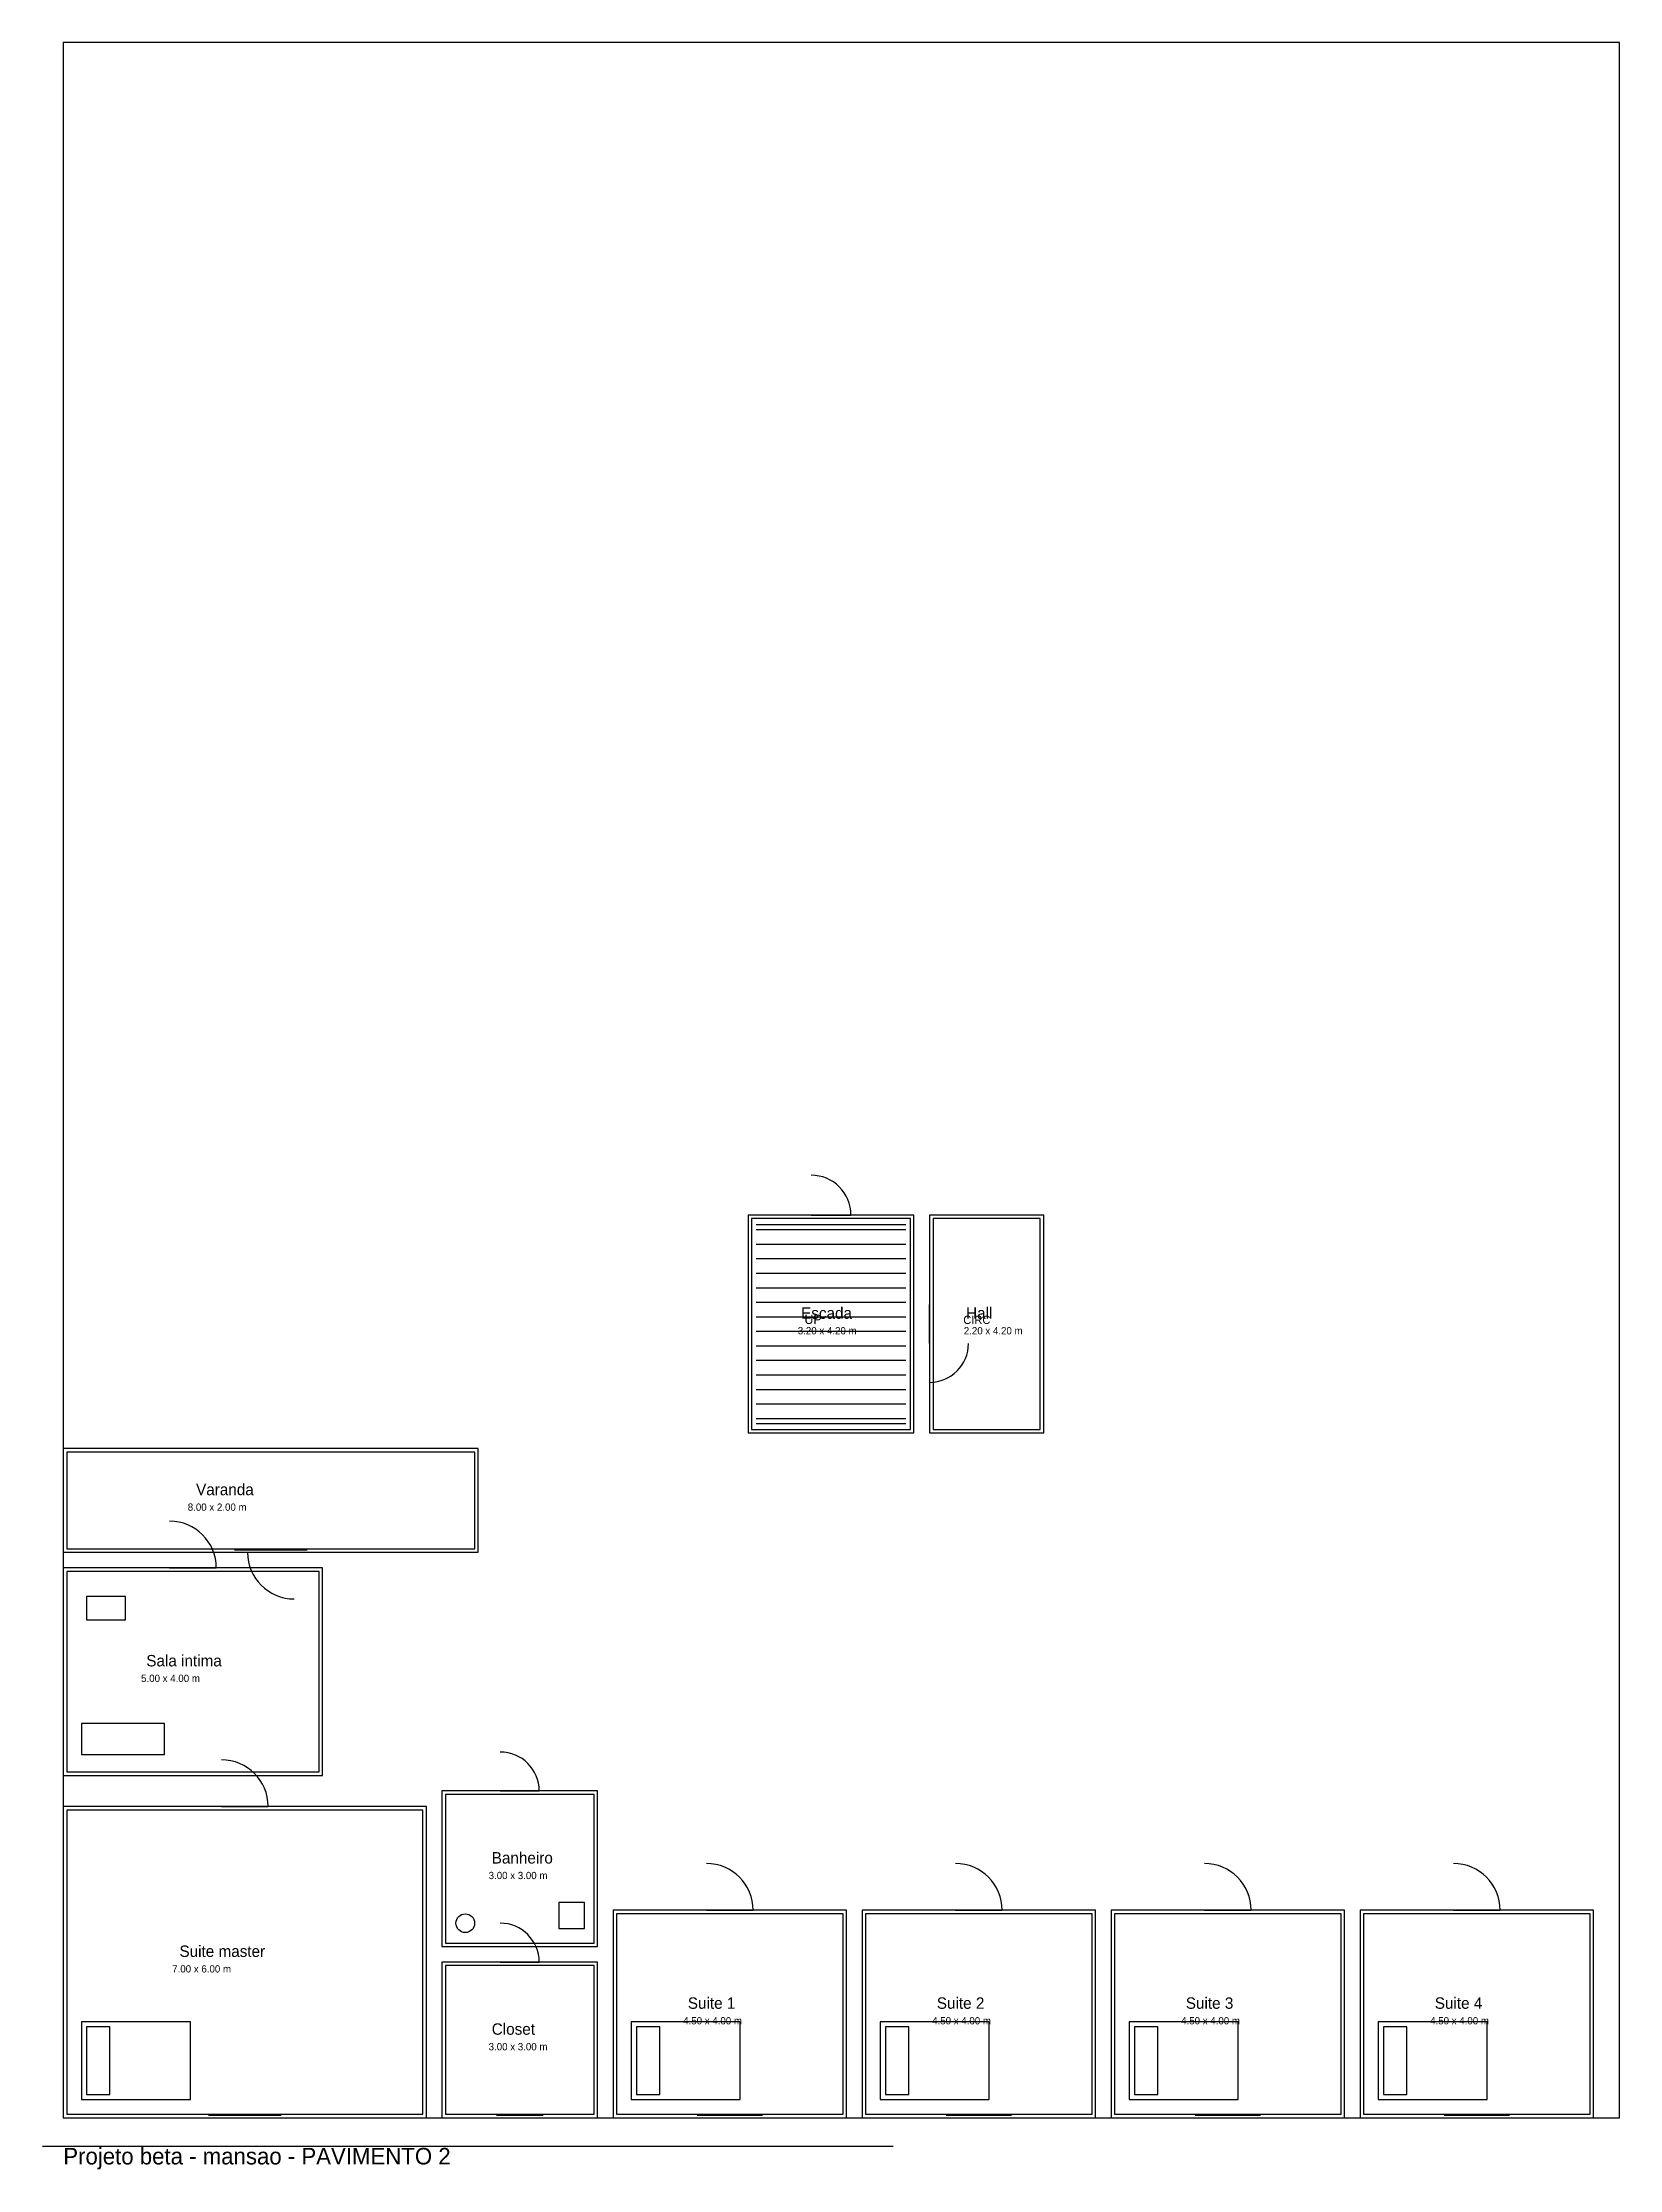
# Model space of a CAD drawing. Extents: x -0.8 to 30, y -1.7 to 84.5.
# Drawn here: x -0.4 to 30, y 43.5 to 84.5 of the extents above; entities that cross this region are included whole.
import ezdxf

# ---------------------------------------------------------------- set-up
doc = ezdxf.new("R2010")
doc.units = 0

msp = doc.modelspace()

# ---------------------------------------------------------------- texts
at = {"layer": 'STAIRS', "color": 1}
msp.add_text('UP', height=0.18, dxfattribs=at).set_placement((14.288, 59.8))
at = {"layer": 'TEXT', "color": 2}
for s, p in [('Escada', (14.224, 59.9)), ('Hall', (17.404, 59.9)), ('Varanda', (2.56, 56.5)), ('Sala intima', (1.6, 53.2)), ('Banheiro', (8.26, 49.4)), ('Suite master', (2.24, 47.6)), ('Suite 1', (12.04, 46.6)), ('Suite 2', (16.84, 46.6)), ('Suite 3', (21.64, 46.6)), ('Suite 4', (26.44, 46.6)), ('Closet', (8.26, 46.1))]:
    msp.add_text(s, height=0.22, dxfattribs=at).set_placement(p)
at = {"layer": 'TEXT', "color": 5}
msp.add_text('CIRC', height=0.16, dxfattribs=at).set_placement((17.35, 59.8))
at = {"layer": 'TEXT', "color": 8}
for s, p in [('3.20 x 4.20 m', (14.16, 59.6)), ('2.20 x 4.20 m', (17.36, 59.6)), ('8.00 x 2.00 m', (2.4, 56.2)), ('5.00 x 4.00 m', (1.5, 52.9)), ('3.00 x 3.00 m', (8.2, 49.1)), ('7.00 x 6.00 m', (2.1, 47.3)), ('4.50 x 4.00 m', (11.95, 46.3)), ('4.50 x 4.00 m', (16.75, 46.3)), ('4.50 x 4.00 m', (21.55, 46.3)), ('4.50 x 4.00 m', (26.35, 46.3)), ('3.00 x 3.00 m', (8.2, 45.8))]:
    msp.add_text(s, height=0.14, dxfattribs=at).set_placement(p)
at = {"layer": 'TEXT', "color": 3}
msp.add_text('Projeto beta - mansao - PAVIMENTO 2', height=0.32, dxfattribs=at).set_placement((0, 43.6))

# ---------------------------------------------------------------- linework, layer by layer
at = {"layer": 'DOORS', "color": 1}
for p, q in [((14.416, 61.9), (15.184, 61.9)), ((16.7, 59.425), (16.7, 60.175)), ((3.55, 55.4), (4.45, 55.4)), ((2.05, 55.1), (2.95, 55.1)), ((3.05, 50.5), (3.95, 50.5)), ((8.425, 50.8), (9.175, 50.8)), ((12.4, 48.5), (13.3, 48.5)), ((17.2, 48.5), (18.1, 48.5)), ((22, 48.5), (22.9, 48.5)), ((26.8, 48.5), (27.7, 48.5)), ((8.425, 47.5), (9.175, 47.5))]:
    msp.add_line(p, q, dxfattribs=at)
at = {"layer": 'DOORS', "color": 6}
for centre, radius, start, end in [((14.416, 61.9), 0.768, 0, 90), ((16.7, 59.425), 0.75, 270, 360), ((2.05, 55.1), 0.9, 0, 90), ((4.45, 55.4), 0.9, 180, 270), ((3.05, 50.5), 0.9, 0, 90), ((8.425, 50.8), 0.75, 0, 90), ((12.4, 48.5), 0.9, 0, 90), ((17.2, 48.5), 0.9, 0, 90), ((22, 48.5), 0.9, 0, 90), ((26.8, 48.5), 0.9, 0, 90), ((8.425, 47.5), 0.75, 0, 90)]:
    msp.add_arc(centre, radius, start, end, dxfattribs=at)
at = {"layer": 'FIXTURES', "color": 4}
for p, q in [((10.05, 48.65), (9.55, 48.65)), ((9.55, 48.65), (9.55, 48.15)), ((10.05, 48.15), (10.05, 48.65)), ((9.55, 48.15), (10.05, 48.15))]:
    msp.add_line(p, q, dxfattribs=at)
at = {"layer": 'FIXTURES', "color": 2}
msp.add_circle((7.75, 48.25), 0.18, dxfattribs=at)
at = {"layer": 'FURNITURE', "color": 6}
for p, q in [((1.2, 54.55), (0.45, 54.55)), ((0.45, 54.55), (0.45, 54.1)), ((1.2, 54.1), (1.2, 54.55)), ((0.45, 54.1), (1.2, 54.1)), ((1.95, 52.1), (0.35, 52.1)), ((0.35, 52.1), (0.35, 51.5)), ((1.95, 51.5), (1.95, 52.1)), ((0.35, 51.5), (1.95, 51.5)), ((2.45, 46.35), (0.35, 46.35)), ((0.35, 46.35), (0.35, 44.85)), ((2.45, 44.85), (2.45, 46.35)), ((13.05, 46.35), (10.95, 46.35)), ((10.95, 46.35), (10.95, 44.85)), ((13.05, 44.85), (13.05, 46.35)), ((17.85, 46.35), (15.75, 46.35)), ((15.75, 46.35), (15.75, 44.85)), ((17.85, 44.85), (17.85, 46.35)), ((22.65, 46.35), (20.55, 46.35)), ((20.55, 46.35), (20.55, 44.85)), ((22.65, 44.85), (22.65, 46.35)), ((27.45, 46.35), (25.35, 46.35)), ((25.35, 46.35), (25.35, 44.85)), ((27.45, 44.85), (27.45, 46.35)), ((0.35, 44.85), (2.45, 44.85)), ((10.95, 44.85), (13.05, 44.85)), ((15.75, 44.85), (17.85, 44.85)), ((20.55, 44.85), (22.65, 44.85)), ((25.35, 44.85), (27.45, 44.85))]:
    msp.add_line(p, q, dxfattribs=at)
at = {"layer": 'FURNITURE', "color": 8}
for p, q in [((0.9, 46.25), (0.45, 46.25)), ((0.45, 46.25), (0.45, 44.95)), ((0.9, 44.95), (0.9, 46.25)), ((11.5, 46.25), (11.05, 46.25)), ((11.05, 46.25), (11.05, 44.95)), ((11.5, 44.95), (11.5, 46.25)), ((16.3, 46.25), (15.85, 46.25)), ((15.85, 46.25), (15.85, 44.95)), ((16.3, 44.95), (16.3, 46.25)), ((21.1, 46.25), (20.65, 46.25)), ((20.65, 46.25), (20.65, 44.95)), ((21.1, 44.95), (21.1, 46.25)), ((25.9, 46.25), (25.45, 46.25)), ((25.45, 46.25), (25.45, 44.95)), ((25.9, 44.95), (25.9, 46.25)), ((0.45, 44.95), (0.9, 44.95)), ((11.05, 44.95), (11.5, 44.95)), ((15.85, 44.95), (16.3, 44.95)), ((20.65, 44.95), (21.1, 44.95)), ((25.45, 44.95), (25.9, 44.95))]:
    msp.add_line(p, q, dxfattribs=at)
at = {"layer": 'GUIDES', "color": 9}
msp.add_line((-0.4, 43.95), (16, 43.95), dxfattribs=at)
at = {"layer": 'PLOT', "color": 8}
for p, q in [((30, 84.5), (0, 84.5)), ((0, 84.5), (0, 44.5)), ((30, 44.5), (30, 84.5)), ((0, 44.5), (30, 44.5))]:
    msp.add_line(p, q, dxfattribs=at)
at = {"layer": 'STAIRS', "color": 4}
for p, q in [((13.36, 61.72), (16.24, 61.72)), ((13.36, 61.62), (16.24, 61.62)), ((13.36, 61.34), (16.24, 61.34)), ((13.36, 61.06), (16.24, 61.06)), ((13.36, 60.78), (16.24, 60.78)), ((13.36, 60.5), (16.24, 60.5)), ((13.36, 60.22), (16.24, 60.22)), ((13.36, 59.94), (16.24, 59.94)), ((13.36, 59.66), (16.24, 59.66)), ((13.36, 59.38), (16.24, 59.38)), ((13.36, 59.1), (16.24, 59.1)), ((13.36, 58.82), (16.24, 58.82)), ((13.36, 58.54), (16.24, 58.54)), ((13.36, 58.26), (16.24, 58.26)), ((13.36, 57.98), (16.24, 57.98)), ((13.36, 57.88), (16.24, 57.88))]:
    msp.add_line(p, q, dxfattribs=at)
at = {"layer": 'WALLS', "color": 7}
for p, q in [((16.4, 61.9), (13.2, 61.9)), ((13.2, 61.9), (13.2, 57.7)), ((16.4, 57.7), (16.4, 61.9)), ((18.9, 61.9), (16.7, 61.9)), ((16.7, 61.9), (16.7, 57.7)), ((18.9, 57.7), (18.9, 61.9)), ((8, 57.4), (0, 57.4)), ((0, 57.4), (0, 55.4)), ((8, 55.4), (8, 57.4)), ((13.2, 57.7), (16.4, 57.7)), ((16.7, 57.7), (18.9, 57.7)), ((0, 55.4), (8, 55.4)), ((5, 55.1), (0, 55.1)), ((0, 55.1), (0, 51.1)), ((5, 51.1), (5, 55.1)), ((0, 51.1), (5, 51.1)), ((7, 50.5), (0, 50.5)), ((0, 50.5), (0, 44.5)), ((7, 44.5), (7, 50.5)), ((10.3, 50.8), (7.3, 50.8)), ((7.3, 50.8), (7.3, 47.8)), ((10.3, 47.8), (10.3, 50.8)), ((15.1, 48.5), (10.6, 48.5)), ((10.6, 48.5), (10.6, 44.5)), ((15.1, 44.5), (15.1, 48.5)), ((19.9, 48.5), (15.4, 48.5)), ((15.4, 48.5), (15.4, 44.5)), ((19.9, 44.5), (19.9, 48.5)), ((24.7, 48.5), (20.2, 48.5)), ((20.2, 48.5), (20.2, 44.5)), ((24.7, 44.5), (24.7, 48.5)), ((29.5, 48.5), (25, 48.5)), ((25, 48.5), (25, 44.5)), ((29.5, 44.5), (29.5, 48.5)), ((7.3, 47.8), (10.3, 47.8)), ((10.3, 47.5), (7.3, 47.5)), ((7.3, 47.5), (7.3, 44.5)), ((10.3, 44.5), (10.3, 47.5)), ((0, 44.5), (7, 44.5)), ((7.3, 44.5), (10.3, 44.5)), ((10.6, 44.5), (15.1, 44.5)), ((15.4, 44.5), (19.9, 44.5)), ((20.2, 44.5), (24.7, 44.5)), ((25, 44.5), (29.5, 44.5))]:
    msp.add_line(p, q, dxfattribs=at)
at = {"layer": 'WALLS_INNER', "color": 8}
for p, q in [((16.332, 61.833), (13.268, 61.833)), ((13.268, 61.833), (13.268, 57.768)), ((16.332, 57.768), (16.332, 61.833)), ((18.832, 61.833), (16.767, 61.833)), ((16.767, 61.833), (16.767, 57.768)), ((18.832, 57.768), (18.832, 61.833)), ((13.268, 57.768), (16.332, 57.768)), ((16.767, 57.768), (18.832, 57.768)), ((7.933, 57.332), (0.068, 57.332)), ((0.068, 57.332), (0.068, 55.468)), ((7.933, 55.468), (7.933, 57.332)), ((0.068, 55.468), (7.933, 55.468)), ((4.933, 55.032), (0.068, 55.032)), ((0.068, 55.032), (0.068, 51.168)), ((4.933, 51.168), (4.933, 55.032)), ((0.068, 51.168), (4.933, 51.168)), ((6.933, 50.432), (0.068, 50.432)), ((0.068, 50.432), (0.068, 44.568)), ((6.933, 44.568), (6.933, 50.432)), ((10.232, 50.732), (7.367, 50.732)), ((7.367, 50.732), (7.367, 47.867)), ((10.232, 47.867), (10.232, 50.732)), ((15.033, 48.432), (10.668, 48.432)), ((10.668, 48.432), (10.668, 44.568)), ((15.033, 44.568), (15.033, 48.432)), ((19.833, 48.432), (15.468, 48.432)), ((15.468, 48.432), (15.468, 44.568)), ((19.833, 44.568), (19.833, 48.432)), ((24.633, 48.432), (20.268, 48.432)), ((20.268, 48.432), (20.268, 44.568)), ((24.633, 44.568), (24.633, 48.432)), ((29.433, 48.432), (25.068, 48.432)), ((25.068, 48.432), (25.068, 44.568)), ((29.433, 44.568), (29.433, 48.432)), ((7.367, 47.867), (10.232, 47.867)), ((10.232, 47.432), (7.367, 47.432)), ((7.367, 47.432), (7.367, 44.568)), ((10.232, 44.568), (10.232, 47.432)), ((0.068, 44.568), (6.933, 44.568)), ((7.367, 44.568), (10.232, 44.568)), ((10.668, 44.568), (15.033, 44.568)), ((15.468, 44.568), (19.833, 44.568)), ((20.268, 44.568), (24.633, 44.568)), ((25.068, 44.568), (29.433, 44.568))]:
    msp.add_line(p, q, dxfattribs=at)
at = {"layer": 'WINDOWS', "color": 5}
for p, q in [((3.3, 55.45), (4.7, 55.45)), ((2.8, 44.55), (4.2, 44.55)), ((8.35, 44.55), (9.25, 44.55)), ((12.22, 44.55), (13.48, 44.55)), ((17.02, 44.55), (18.28, 44.55)), ((21.82, 44.55), (23.08, 44.55)), ((26.62, 44.55), (27.88, 44.55))]:
    msp.add_line(p, q, dxfattribs=at)

msp.set_redraw_order([(e.dxf.handle, doc.entitydb.next_handle()) for e in msp.query("TEXT MTEXT ATTDEF DIMENSION ARC_DIMENSION")])  # texts and dimensions are drawn at this point

doc.saveas('drawing.dxf')
